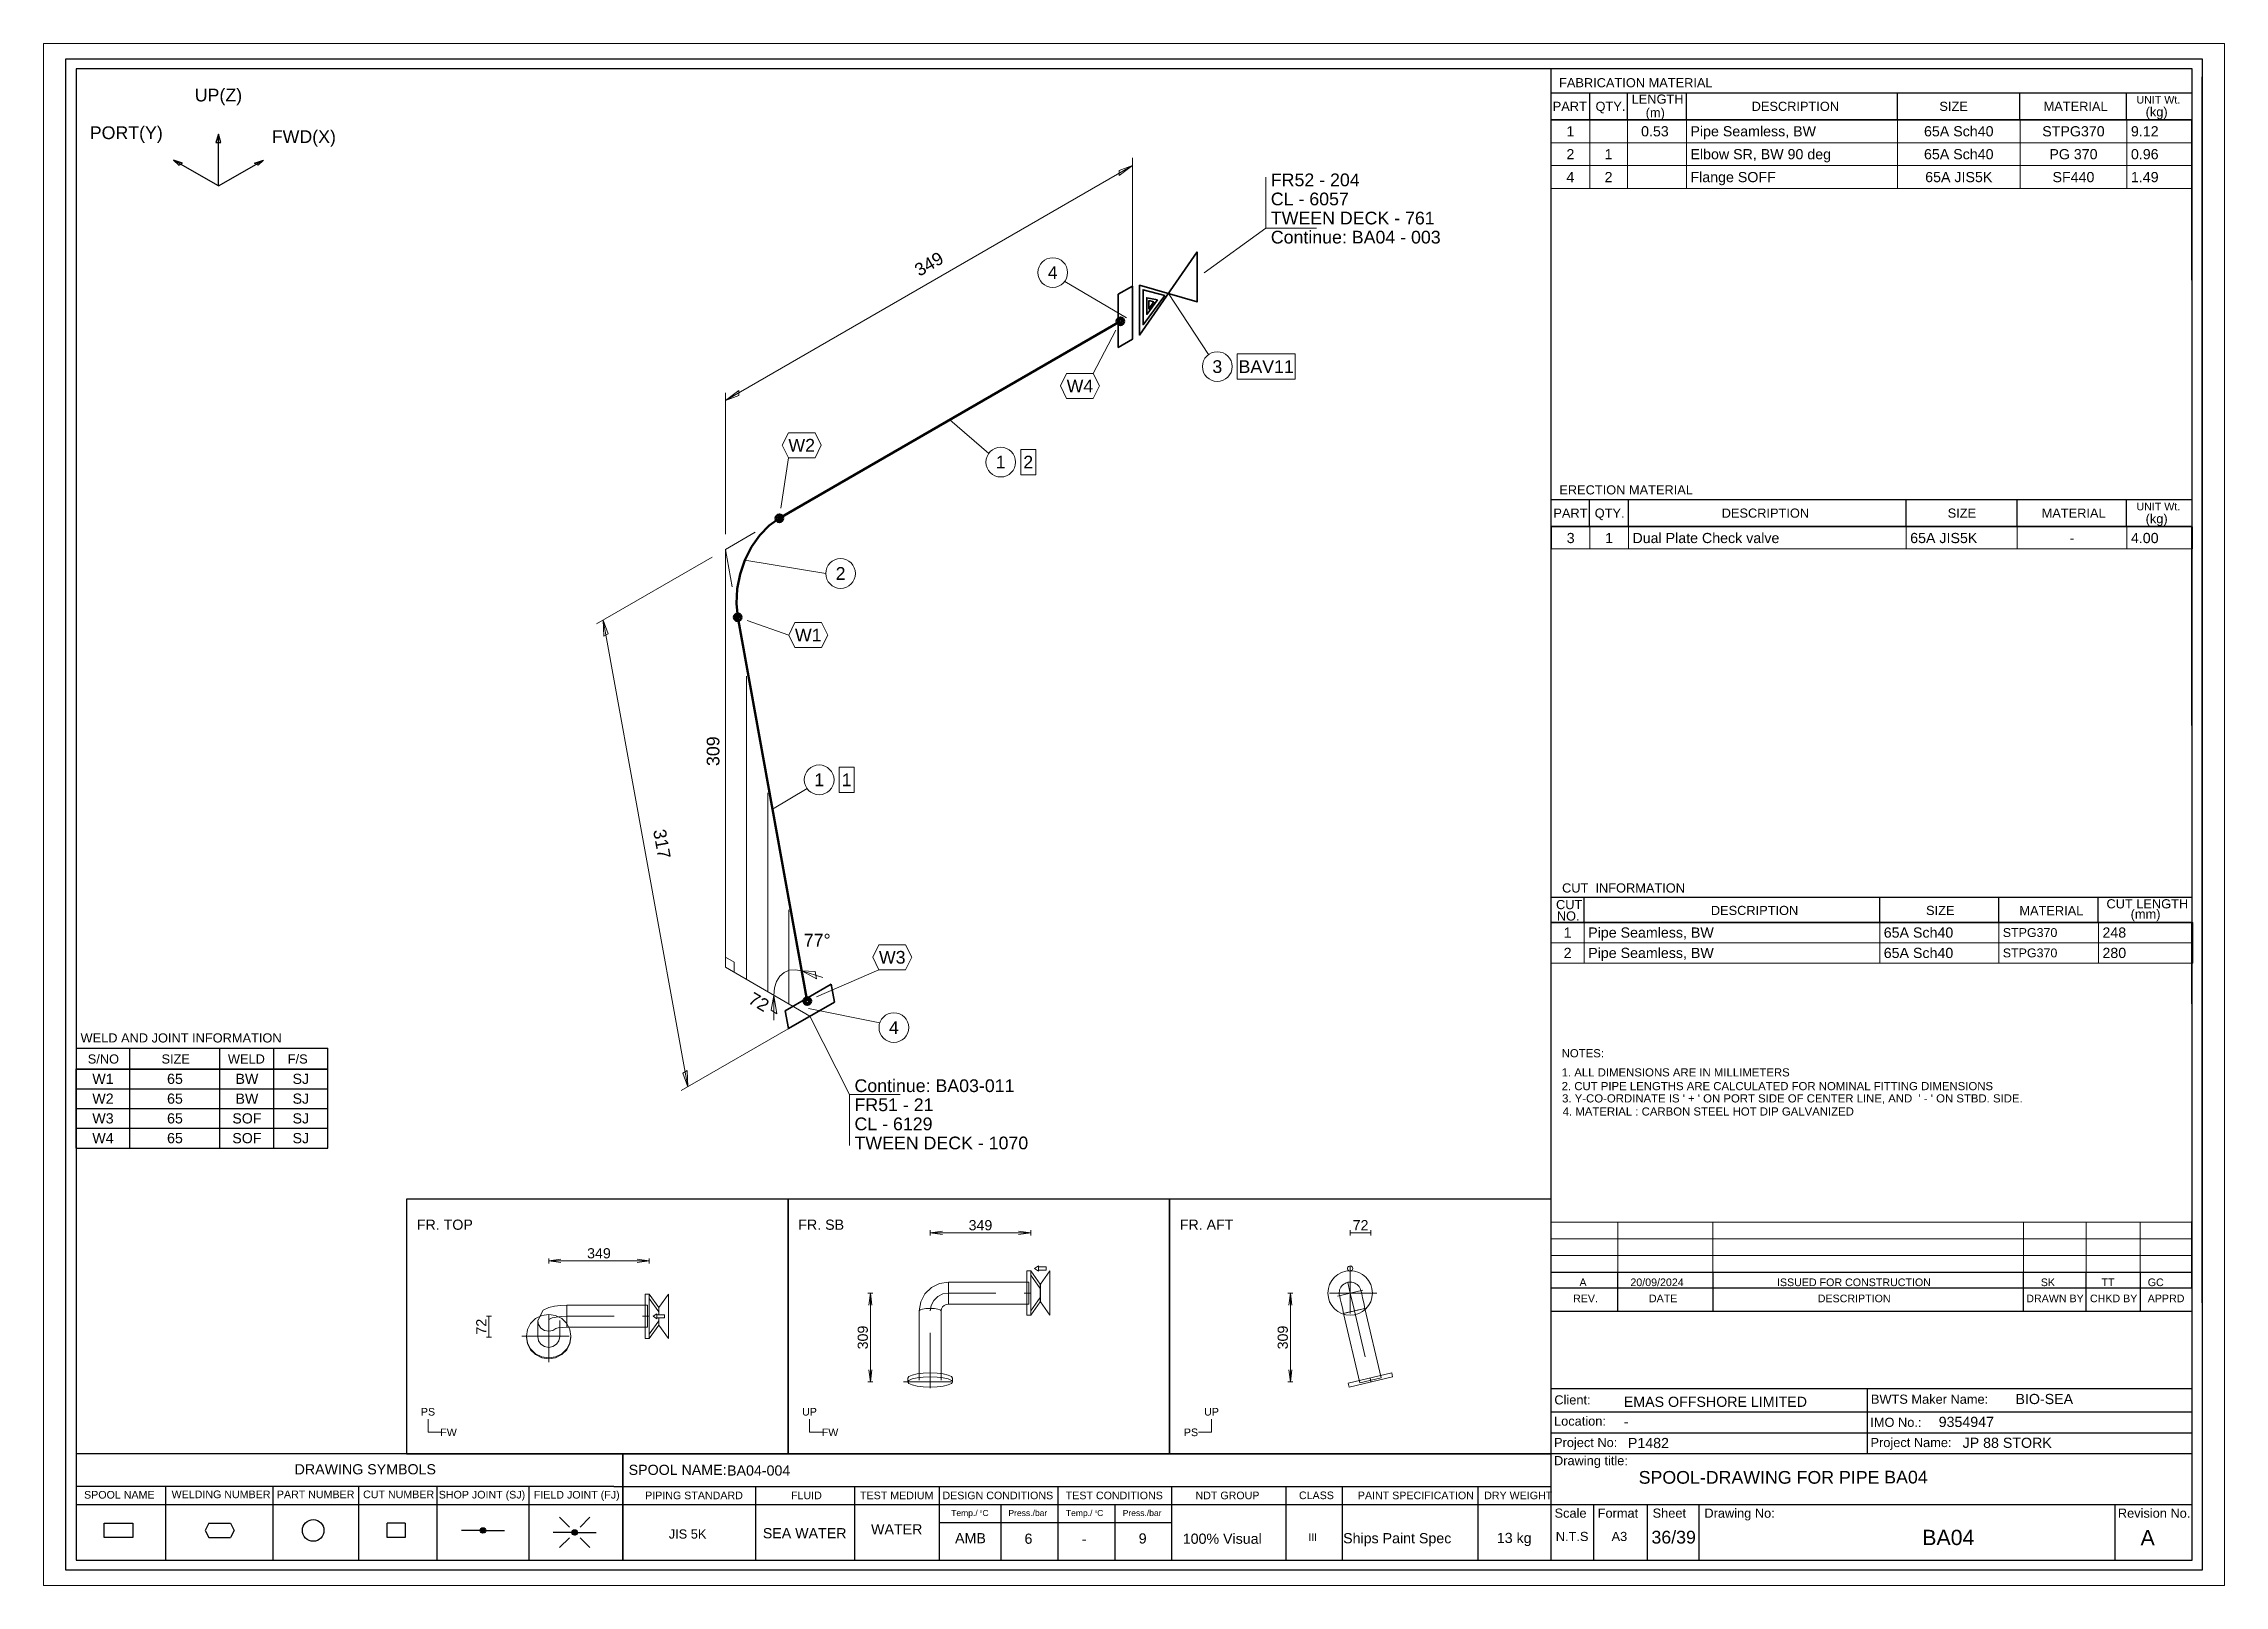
# Paper-space layout 'Layout1' of a CAD drawing. Header units: millimetres. Extents: x -20 to 277, y -7 to 202.
# The model-space entities are those that its viewports show. They can reach past a viewport. Long polylines and large blocks are cut down to what shows.
import ezdxf
from ezdxf.enums import TextEntityAlignment as Align

# ---------------------------------------------------------------- set-up
doc = ezdxf.new("R2010")
doc.units = ezdxf.units.MM
doc.linetypes.add('DOTTED_DASHED5', pattern=[9.99998, 4.444436, -2.666661, 0.222222, -2.666661])
doc.linetypes.add('DOTTED_DASHED6', pattern=[10.0001, 4.444489, -2.666693, 0.222224, -2.666693])
for name, color, linetype in [('FramesFromTables', 40, 'Continuous'), ('I_Coordinates', 11, 'Continuous'), ('I_CutNumbers', 10, 'Continuous'), ('I_Dimensions', 4, 'Continuous'), ('I_OtherComponents', 2, 'Continuous'), ('I_PartNumbers', 9, 'Continuous'), ('I_Pipes', 1, 'Continuous'), ('I_Tags', 8, 'Continuous'), ('I_Triangles', 5, 'Continuous'), ('SymbolsOnDrawingSheet', 1, 'Continuous'), ('TextFromTables', 2, 'Continuous'), ('TextFromTextBoxes', 2, 'Continuous')]:
    doc.layers.add(name, color=color, linetype=linetype)
doc.styles.add('Cadmatic Default Text', font='')
doc.styles.get('Cadmatic Default Text').set_extended_font_data('Arial')

psp = doc.layouts.get("Layout1")

msp = doc.modelspace()

# ---------------------------------------------------------------- texts
at = {"layer": 'SymbolsOnDrawingSheet', "linetype": 'ByBlock', "lineweight": 25, "style": 'Cadmatic Default Text'}
for s, p in [('UP(Z)', (30, 289.86)), ('PORT(Y)', (11.88, 282.46)), ('FWD(X)', (46.79, 281.7))]:
    msp.add_text(s, height=2.5, dxfattribs=at).set_placement(p, align=Align.MIDDLE_CENTER)
for s, p in [('FR. TOP', (69, 68.9)), ('FR. SB', (144, 68.9)), ('FR. AFT', (219, 68.9))]:
    msp.add_text(s, height=2, dxfattribs=at).set_placement(p, align=Align.TOP_LEFT)
at = {"layer": 'SymbolsOnDrawingSheet', "linetype": 'ByBlock', "lineweight": 13, "style": 'Cadmatic Default Text'}
for s, p in [('349', (179.81, 67.8)), ('72', (254.54, 67.8)), ('349', (104.81, 62.28))]:
    msp.add_text(s, height=2, dxfattribs=at).set_placement(p, align=Align.MIDDLE_CENTER)
for s, p in [('72', (81.67, 47.86)), ('309', (156.67, 45.73)), ('309', (239.24, 45.73))]:
    msp.add_text(s, height=2, rotation=90, dxfattribs=at).set_placement(p, align=Align.MIDDLE_CENTER)
at = {"layer": 'SymbolsOnDrawingSheet', "linetype": 'ByBlock', "lineweight": 18, "style": 'Cadmatic Default Text'}
for s, p in [('PS', (71.2, 31.14)), ('UP', (146.2, 31.14)), ('UP', (225.24, 31.14)), ('FW', (75.24, 27.1)), ('FW', (150.24, 27.1)), ('PS', (221.2, 27.1))]:
    msp.add_text(s, height=1.5, dxfattribs=at).set_placement(p, align=Align.MIDDLE_CENTER)

# ---------------------------------------------------------------- blocks, each defined once
blk = doc.blocks.new('BA01727258148_BOM_4')
at = {"layer": 'FramesFromTables', "linetype": 'ByBlock', "lineweight": 18}
for p, q in [((292, 285), (418, 285)), ((292, 271.5), (292, 285)), ((292, 271.5), (292, 285)), ((299.6, 271.5), (299.6, 285)), ((299.6, 271.5), (299.6, 285)), ((307, 271.5), (307, 285)), ((307, 271.5), (307, 285)), ((318.6, 271.5), (318.6, 285)), ((318.6, 271.5), (318.6, 285)), ((360.1, 271.5), (360.1, 285)), ((360.1, 271.5), (360.1, 285)), ((384.2, 271.5), (384.2, 285)), ((384.2, 271.5), (384.2, 285)), ((405.2, 271.5), (405.2, 285)), ((405.2, 271.5), (405.2, 285)), ((418, 271.5), (418, 285)), ((292, 280.5), (418, 280.5)), ((292, 276), (418, 276)), ((292, 205), (418.1, 205)), ((292, 200.67), (292, 205)), ((292.1, 200.67), (292.1, 205)), ((299.6, 200.67), (299.6, 205)), ((299.6, 200.67), (299.6, 205)), ((307.2, 200.67), (307.2, 205)), ((307.2, 200.67), (307.2, 205)), ((361.8, 200.67), (361.8, 205)), ((361.8, 200.67), (361.8, 205)), ((383.6, 200.67), (383.6, 205)), ((383.6, 200.67), (383.6, 205)), ((405.2, 200.67), (405.2, 205)), ((405.2, 200.67), (405.2, 205)), ((418, 200.67), (418, 205)), ((292, 127.3), (418.2, 127.3)), ((292, 119.3), (292, 127.3)), ((292, 119.3), (292, 127.3)), ((298.5, 119.3), (298.5, 127.3)), ((298.5, 119.3), (298.5, 127.3)), ((356.6, 119.3), (356.6, 127.3)), ((356.6, 119.3), (356.6, 127.3)), ((380, 119.3), (380, 127.3)), ((380, 119.3), (380, 127.3)), ((399.6, 119.3), (399.6, 127.3)), ((399.6, 119.3), (399.6, 127.3)), ((418, 119.3), (418, 127.3)), ((292, 123.3), (418.2, 123.3)), ((292, 68.4), (418, 68.4)), ((292, 58.6), (292, 68.4)), ((292, 58.6), (292, 68.4)), ((292, 65.13), (418, 65.13)), ((305.1, 58.6), (305.1, 68.4)), ((305.1, 58.6), (305.1, 68.4)), ((323.8, 58.6), (323.8, 68.4)), ((323.8, 58.6), (323.8, 68.4)), ((384.9, 58.6), (384.9, 68.4)), ((384.9, 58.6), (384.9, 68.4)), ((397.2, 58.6), (397.2, 68.4)), ((397.2, 58.6), (397.2, 68.4)), ((407.8, 58.6), (407.8, 68.4)), ((407.8, 58.6), (407.8, 68.4)), ((418, 58.6), (418, 68.4)), ((292, 61.87), (418, 61.87))]:
    blk.add_line(p, q, dxfattribs=at)
at = {"layer": 'FramesFromTables', "linetype": 'ByBlock', "lineweight": -3}
for p, q in [((2, 98.5), (51.5, 98.5)), ((2, 82.96), (2, 98.5)), ((2, 82.96), (2, 98.5)), ((2, 94.62), (51.5, 94.62)), ((12.6, 82.96), (12.6, 98.5)), ((12.6, 82.96), (12.6, 98.5)), ((30.3, 82.96), (30.3, 98.5)), ((30.3, 82.96), (30.3, 98.5)), ((40.9, 82.96), (40.9, 98.5)), ((40.9, 82.96), (40.9, 98.5)), ((51.5, 82.96), (51.5, 98.5)), ((2, 90.73), (51.5, 90.73)), ((2, 86.85), (51.5, 86.85))]:
    blk.add_line(p, q, dxfattribs=at)
at = {"layer": 'FramesFromTables', "linetype": 'ByBlock', "lineweight": 18, "flags": 128}
for points in [[(292, 271.5), (418, 271.5), (418, 285)], [(292, 200.67), (418.1, 200.67), (418.1, 205)], [(292, 119.3), (418.2, 119.3), (418.2, 127.3)], [(292, 58.6), (418, 58.6), (418, 68.4)]]:
    blk.add_lwpolyline(points, dxfattribs=at)
at = {"layer": 'FramesFromTables', "linetype": 'ByBlock', "lineweight": -3, "flags": 128}
blk.add_lwpolyline([(2, 82.96), (51.5, 82.96), (51.5, 98.5)], dxfattribs=at)
at = {"layer": 'TextFromTables', "linetype": 'ByBlock', "lineweight": 13, "style": 'Cadmatic Default Text'}
for s, p in [('1', (295.8, 282.75)), ('2', (295.8, 278.25)), ('4', (295.8, 273.75))]:
    blk.add_text(s, height=2, dxfattribs=at).set_placement(p, align=Align.MIDDLE_CENTER)
at = {"layer": 'TextFromTables', "linetype": 'ByBlock', "lineweight": 25, "style": 'Cadmatic Default Text'}
for s, p in [('0.53 ', (312.8, 282.75)), ('65A Sch40', (372.15, 282.75)), ('STPG370', (394.7, 282.75)), ('1', (303.3, 278.25)), ('65A Sch40', (372.15, 278.25)), ('PG 370', (394.7, 278.25)), ('2', (303.3, 273.75)), ('65A JIS5K', (372.15, 273.75)), ('SF440', (394.7, 273.75)), ('3', (295.85, 202.83)), ('1', (303.4, 202.83)), ('-', (394.4, 202.83)), ('1', (295.25, 125.3)), ('2', (295.25, 121.3)), ('W1', (7.3, 96.56)), ('65', (21.45, 96.56)), ('BW', (35.6, 96.56)), ('SJ', (46.2, 96.56)), ('W2', (7.3, 92.67)), ('65', (21.45, 92.67)), ('BW', (35.6, 92.67)), ('SJ', (46.2, 92.67)), ('W3', (7.3, 88.79)), ('W4', (7.3, 84.91)), ('65', (21.45, 88.79)), ('65', (21.45, 84.91)), ('SOF', (35.6, 88.79)), ('SOF', (35.6, 84.91)), ('SJ', (46.2, 88.79)), ('SJ', (46.2, 84.91))]:
    blk.add_text(s, height=2, dxfattribs=at).set_placement(p, align=Align.MIDDLE_CENTER)
for s, height, p in [('Pipe Seamless, BW ', 2, (319.4, 282.75)), ('9.12', 2, (406, 282.75)), ('Elbow SR, BW 90 deg', 2, (319.4, 278.25)), ('0.96', 2, (406, 278.25)), ('Flange SOFF ', 2, (319.4, 273.75)), ('1.49', 2, (406, 273.75)), ('Dual Plate Check valve ', 2, (308, 202.83)), ('65A JIS5K', 2, (362.6, 202.83)), ('4.00', 2, (406, 202.83)), ('Pipe Seamless, BW', 2, (299.3, 125.3)), ('65A Sch40', 2, (357.4, 125.3)), ('STPG370', 1.75, (380.8, 125.3)), ('248', 2, (400.4, 125.3)), ('Pipe Seamless, BW', 2, (299.3, 121.3)), ('65A Sch40', 2, (357.4, 121.3)), ('STPG370', 1.75, (380.8, 121.3)), ('280', 2, (400.4, 121.3))]:
    blk.add_text(s, height=height, dxfattribs=at).set_placement(p, align=Align.MIDDLE_LEFT)
at = {"layer": 'TextFromTextBoxes', "linetype": 'ByBlock', "lineweight": -3, "style": 'Cadmatic Default Text'}
for s, p in [('BIO-SEA', (383.3, 33.65)), ('EMAS OFFSHORE LIMITED', (306.3, 33.1)), ('9354947', (368.2, 29.15)), ('-', (306.3, 29.2)), ('P1482', (307.1, 25)), ('JP 88 STORK', (372.9, 25.05)), ('BA04-004', (130, 19.6))]:
    blk.add_text(s, height=2, dxfattribs=at).set_placement(p, align=Align.MIDDLE_LEFT)
at = {"layer": 'TextFromTextBoxes', "linetype": 'ByBlock', "lineweight": 25, "style": 'Cadmatic Default Text'}
blk.add_text('BA04', height=2.5, dxfattribs=at).set_placement((357.5, 18.3), align=Align.MIDDLE_LEFT)
at = {"layer": 'TextFromTextBoxes', "linetype": 'ByBlock', "lineweight": -3, "style": 'Cadmatic Default Text'}
for s, height, p in [('WATER', 2, (163.35, 8.05)), ('SEA WATER', 2, (145.25, 7.28)), ('AMB', 2, (177.85, 6.3)), ('6', 2, (189.25, 6.2)), ('-', 2, (200.2, 6.15)), ('9', 2, (211.7, 6.25)), ('100% Visual', 2, (227.35, 6.2)), ('Ships Paint Spec', 2, (261.75, 6.3)), ('13 kg', 2, (284.75, 6.35)), ('36/39', 2.5, (316.1, 6.5))]:
    blk.add_text(s, height=height, dxfattribs=at).set_placement(p, align=Align.MIDDLE_CENTER)
at = {"layer": 'TextFromTextBoxes', "linetype": 'ByBlock', "lineweight": 25, "style": 'Cadmatic Default Text'}
blk.add_text('BA04', height=3, dxfattribs=at).set_placement((370.1, 6.45), align=Align.MIDDLE_CENTER)
blk = doc.blocks.new('SEDS_SPOOL_FORMAT_Gol_4')
at = {"layer": 'SymbolsOnDrawingSheet', "linetype": 'ByBlock', "lineweight": -3, "flags": 128}
for points in [[(0, 297), (420, 297), (420, 0), (0, 0), (0, 297)], [(418.01, 295.01), (2, 295.01)], [(2, 295.01), (2, 2)], [(292.02, 50.91), (292.02, 295.01)], [(418.01, 2), (418.01, 295.01)], [(420, 52.53), (420, 293.46)], [(420, 52.53), (420, 293.46)], [(292.02, 290.3), (418.01, 290.3)], [(292.02, 284.66), (292.02, 288.77)], [(299.59, 285.01), (299.59, 290.3)], [(307.02, 285.01), (307.02, 290.3)], [(318.61, 285.01), (318.61, 290.3)], [(360.08, 285.01), (360.08, 290.3)], [(384.18, 285.01), (384.18, 290.3)], [(405.15, 285.01), (405.15, 290.3)], [(405.15, 285.01), (405.15, 290.3)], [(292, 285), (418, 285)], [(292, 253.5), (292, 285)], [(292, 253.5), (292, 285)], [(292.02, 285.01), (418.01, 285.01)], [(418.01, 285.01), (292.02, 285.01)], [(418, 253.5), (418, 285)], [(292.02, 210.38), (418.01, 210.38)], [(299.57, 205.08), (299.57, 210.38)], [(307.21, 205.08), (307.21, 210.38)], [(361.83, 205.03), (361.83, 210.38)], [(383.61, 205.08), (383.61, 210.38)], [(405.15, 205.17), (405.15, 210.38)], [(292.02, 205.08), (292.02, 209.18)], [(292.02, 205.08), (418.01, 205.08)], [(292.02, 186.7), (292.02, 205.08)], [(292.02, 186.7), (292.02, 205.08)], [(418.01, 205.08), (292.02, 205.08)], [(418, 166), (418, 205)], [(292.02, 132.23), (418.01, 132.23)], [(292.02, 127.3), (292.02, 131.41)], [(298.48, 127.3), (298.48, 132.23)], [(356.6, 127.3), (356.6, 132.23)], [(380.01, 127.3), (380.01, 132.23)], [(399.56, 127.3), (399.56, 132.23)], [(292.02, 127.3), (418.01, 127.3)], [(418.01, 127.3), (292.02, 127.3)], [(418, 111.3), (418, 127.3)], [(2, 102.57), (51.49, 102.57)], [(12.6, 98.45), (12.6, 102.57)], [(30.28, 98.45), (30.28, 102.57)], [(40.88, 98.45), (40.88, 102.57)], [(51.49, 98.45), (51.49, 102.57)], [(2, 98.5), (51.5, 98.5)], [(2, 98.5), (51.5, 98.5)], [(51.49, 98.47), (2, 98.47)], [(2, 98.45), (51.49, 98.45)], [(292.02, 52.57), (292.02, 66.5)], [(292.02, 52.57), (292.02, 66.5)], [(418, 55.4), (418, 68.5)], [(292.02, 58.6), (418.01, 58.6)], [(305.1, 50.91), (305.1, 58.6)], [(323.84, 50.91), (323.84, 58.6)], [(384.91, 50.91), (384.91, 58.6)], [(397.21, 50.91), (397.21, 58.6)], [(407.86, 50.91), (407.86, 58.6)], [(292.02, 55.47), (418.01, 55.47)], [(292.02, 50.91), (418.01, 50.91)], [(292.02, 2), (292.02, 50.91)], [(292.02, 35.73), (418.01, 35.73)], [(354.24, 22.93), (354.24, 35.73)], [(292.02, 31.13), (418.01, 31.13)], [(292.02, 27.03), (418.01, 27.03)], [(2, 22.93), (107.74, 22.93)], [(107.74, 22.93), (292.02, 22.93)], [(109.52, 22.93), (109.52, 2)], [(109.52, 2), (109.52, 22.93)], [(292.02, 22.93), (418.01, 22.93)], [(107.74, 16.45), (2, 16.45)], [(2, 12.91), (292.02, 12.91)], [(19.62, 16.45), (19.62, 2)], [(40.69, 16.45), (40.69, 2)], [(57.56, 16.45), (57.56, 2)], [(72.95, 16.45), (72.95, 2)], [(91.02, 16.45), (91.02, 2)], [(107.74, 16.45), (292.02, 16.45)], [(135.58, 16.45), (135.58, 2)], [(155.03, 16.45), (155.03, 2)], [(171.67, 16.45), (171.67, 2)], [(183.82, 12.91), (183.82, 2)], [(195.02, 16.45), (195.02, 2)], [(206.21, 12.91), (206.21, 2)], [(217.4, 16.45), (217.4, 2)], [(239.85, 16.45), (239.85, 2)], [(250.91, 16.34), (250.91, 2)], [(277.59, 16.45), (277.59, 2)], [(292.02, 12.91), (418.01, 12.91)], [(300.39, 2), (300.39, 12.91)], [(310.96, 2), (310.96, 12.91)], [(321.13, 2), (321.13, 12.91)], [(402.9, 2), (402.9, 12.91)], [(13.2, 6.41), (7.55, 6.41), (7.55, 9.23), (13.2, 9.23)], [(13.2, 9.23), (13.2, 6.41)], [(28.12, 9.23), (27.42, 7.82)], [(28.12, 9.23), (32.36, 9.23)], [(32.36, 9.23), (33.07, 7.82)], [(66.68, 9.23), (66.68, 6.41), (63.15, 6.41), (63.15, 9.23)], [(66.68, 9.23), (63.15, 9.23)], [(99, 8.47), (97.06, 10.41)], [(101.09, 8.47), (103.03, 10.41)], [(171.67, 9.37), (217.4, 9.37)], [(171.67, 9.37), (217.4, 9.37)], [(27.42, 7.82), (28.12, 6.41)], [(28.12, 6.41), (32.36, 6.41)], [(33.07, 7.82), (32.36, 6.41)], [(81.48, 7.82), (77.79, 7.82)], [(81.49, 7.78), (82.04, 8.32)], [(81.51, 7.9), (81.93, 8.32)], [(81.52, 7.7), (82.14, 8.32)], [(81.55, 7.62), (82.22, 8.29)], [(81.56, 8.06), (81.76, 8.26)], [(81.57, 7.54), (82.28, 8.25)], [(81.62, 7.48), (82.34, 8.2)], [(81.68, 7.44), (82.4, 8.16)], [(81.74, 7.39), (82.45, 8.1)], [(81.8, 7.35), (82.48, 8.02)], [(81.88, 7.32), (82.5, 7.94)], [(81.98, 7.32), (82.53, 7.86)], [(82.09, 7.32), (82.52, 7.75)], [(82.24, 7.36), (82.47, 7.59)], [(82.54, 7.82), (86.24, 7.82)], [(99.51, 7.42), (95.82, 7.42)], [(99, 6.38), (97.06, 4.44)], [(99.53, 7.47), (99.99, 7.93)], [(99.53, 7.37), (100.1, 7.93)], [(99.56, 7.29), (100.2, 7.93)], [(99.58, 7.62), (99.88, 7.93)], [(99.58, 7.21), (100.27, 7.89)], [(99.61, 7.13), (100.33, 7.84)], [(99.67, 7.08), (100.39, 7.8)], [(99.73, 7.03), (100.45, 7.75)], [(99.79, 6.99), (100.49, 7.69)], [(99.85, 6.94), (100.52, 7.61)], [(99.94, 6.92), (100.54, 7.53)], [(100.04, 6.92), (100.57, 7.45)], [(100.15, 6.92), (100.54, 7.31)], [(100.38, 7.04), (100.49, 7.15)], [(100.57, 7.42), (104.27, 7.42)], [(101.09, 6.38), (103.03, 4.44)], [(2, 2), (418.01, 2)]]:
    blk.add_lwpolyline(points, dxfattribs=at)
at = {"layer": 'SymbolsOnDrawingSheet', "linetype": 'ByBlock', "lineweight": -3}
for centre, radius in [((48.63, 7.82), 2.12), ((82.01, 7.82), 0.53), ((100.04, 7.42), 0.53)]:
    blk.add_circle(centre, radius, dxfattribs=at)
at = {"layer": 'SymbolsOnDrawingSheet', "linetype": 'ByBlock', "lineweight": -3, "style": 'Cadmatic Default Text'}
for s, height, p in [('FABRICATION MATERIAL', 1.8, (293.57, 293.19)), ('PART', 1.8, (292.32, 288.55)), ('QTY.', 1.8, (300.74, 288.55)), ('LENGTH', 1.8, (307.84, 289.97)), ('DESCRIPTION', 1.8, (331.43, 288.55)), ('SIZE', 1.8, (368.34, 288.55)), ('MATERIAL', 1.8, (388.84, 288.55)), ('UNIT Wt.', 1.5, (407.08, 289.7)), (' (kg)', 1.8, (408.19, 287.46)), ('ERECTION MATERIAL', 1.8, (293.62, 213.19)), ('PART', 1.8, (292.45, 208.62)), ('QTY.', 1.8, (300.58, 208.62)), ('DESCRIPTION', 1.8, (325.54, 208.62)), ('SIZE', 1.8, (369.97, 208.62)), ('MATERIAL', 1.8, (388.45, 208.62)), ('UNIT Wt.', 1.5, (407.08, 209.77)), (' (kg)', 1.8, (408.19, 207.53)), ('CUT  INFORMATION', 1.8, (294.16, 134.97)), ('CUT ', 1.8, (292.97, 131.7)), ('NO.', 1.8, (293.13, 129.46)), ('DESCRIPTION', 1.8, (323.41, 130.55)), ('SIZE', 1.8, (365.72, 130.55)), ('MATERIAL', 1.8, (384.07, 130.5)), ('CUT LENGTH', 1.8, (401.19, 131.85)), ('(mm)', 1.8, (405.94, 129.85)), ('WELD AND JOINT INFORMATION', 1.8, (2.89, 105.5)), ('S/NO', 1.8, (4.31, 101.36)), ('SIZE', 1.8, (18.81, 101.36)), ('WELD', 1.8, (31.86, 101.36)), ('F/S', 1.8, (43.63, 101.36)), ('SPOOL-DRAWING FOR PIPE', 2.5, (309.22, 19.5))]:
    blk.add_text(s, height=height, dxfattribs=at).set_placement(p, align=Align.TOP_LEFT)
for s, height, p in [('(m)', 1.8, (310.6, 285.51)), ('Client:', 1.8, (292.64, 32.58)), ('BWTS Maker Name:', 1.8, (354.88, 32.71)), ('Location:', 1.8, (292.58, 28.41)), ('Project No:', 1.8, (292.58, 24.2)), ('IMO No.:', 1.8, (354.76, 28.17)), ('Project Name:', 1.8, (354.8, 24.2)), ('Drawing title:', 1.8, (292.57, 20.64)), ('DRAWING SYMBOLS', 2, (44.98, 18.84)), ('Temp./  C   ', 1.2, (174.06, 10.65)), ('0', 0.53, (179.71, 11.25)), ('Press./bar', 1.2, (185.31, 10.65)), ('Temp./  C   ', 1.2, (196.61, 10.65)), ('0', 0.53, (202.37, 11.25)), ('Press./bar', 1.2, (207.78, 10.65)), ('Scale', 1.8, (292.68, 10.32)), ('Format', 1.8, (301.16, 10.32)), ('Sheet', 1.8, (311.96, 10.32)), ('Drawing No:', 1.8, (322.14, 10.32)), ('Revision No.', 1.8, (403.43, 10.32)), ('N.T.S', 1.8, (292.92, 5.74)), ('A3', 1.8, (303.89, 5.74))]:
    blk.add_text(s, height=height, dxfattribs=at).set_placement(p)
for s, height, p in [('1. ALL DIMENSIONS ARE IN MILLIMETERS', 1.6, (294.08, 97.83)), ('NOTES:', 1.6, (294.08, 101.59)), ('2. CUT PIPE LENGTHS ARE CALCULATED FOR NOMINAL FITTING DIMENSIONS', 1.6, (294.08, 95.13)), ("3. Y-CO-ORDINATE IS ' + ' ON PORT SIDE OF CENTER LINE, AND  ' - ' ON STBD. SIDE.", 1.6, (294.16, 92.72)), ('4. MATERIAL : CARBON STEEL HOT DIP GALVANIZED', 1.6, (294.28, 90.15)), ('A', 1.5, (297.58, 56.58)), ('20/09/2024', 1.5, (307.59, 56.58)), ('ISSUED FOR CONSTRUCTION', 1.5, (336.41, 56.58)), ('SK', 1.5, (388.28, 56.58)), ('TT', 1.5, (400.21, 56.58)), ('GC', 1.5, (409.3, 56.58)), ('REV.', 1.5, (296.32, 53.41)), ('DATE', 1.5, (311.24, 53.41)), ('DESCRIPTION', 1.5, (344.43, 53.41)), ('DRAWN BY', 1.5, (385.43, 53.41)), ('CHKD BY', 1.5, (397.94, 53.41)), ('APPRD', 1.5, (409.3, 53.41)), ('SPOOL NAME:', 2, (110.65, 19.73)), ('SPOOL NAME', 1.5, (3.58, 14.83)), ('WELDING NUMBER', 1.5, (20.79, 14.91)), ('PART NUMBER', 1.5, (41.48, 14.91)), ('CUT NUMBER', 1.5, (58.44, 14.91)), ('SHOP JOINT (SJ)', 1.5, (73.31, 14.85)), ('FIELD JOINT (FJ)', 1.5, (92, 14.83)), ('PIPING STANDARD', 1.5, (113.89, 14.7)), ('FLUID', 1.5, (142.57, 14.7)), ('TEST MEDIUM', 1.5, (156.14, 14.7)), ('DESIGN CONDITIONS', 1.5, (172.34, 14.7)), ('TEST CONDITIONS', 1.5, (196.58, 14.7)), ('NDT GROUP', 1.5, (222.09, 14.7)), ('CLASS', 1.5, (242.43, 14.72)), ('PAINT SPECIFICATION', 1.5, (254.01, 14.7)), ('DRY WEIGHT', 1.5, (278.84, 14.7)), ('JIS 5K', 1.8, (118.53, 7.12)), ('III', 1.5, (244.26, 6.51)), ('A', 3, (407.89, 6.4))]:
    blk.add_text(s, height=height, dxfattribs=at).set_placement(p, align=Align.MIDDLE_LEFT)
blk = doc.blocks.new('BA01727258148_PRT_24_3')
at = {"layer": 'I_OtherComponents', "linetype": 'ByBlock', "lineweight": 35, "flags": 128}
for points in [[(170.41, 235.73), (170.41, 225.93), (159.09, 229.19), (159.09, 219.4), (170.41, 235.73)], [(164.04, 227.15), (159.8, 228.3), (159.8, 221.76), (159.8, 221.44), (164.04, 227.15)], [(162.63, 226.34), (160.51, 226.74), (160.51, 223.48), (162.63, 226.34)], [(161.92, 225.93), (160.93, 226.17), (160.93, 224.54), (161.92, 225.93)]]:
    blk.add_lwpolyline(points, dxfattribs=at)
at = {"layer": 'I_OtherComponents', "flags": 1}
blk.add_attdef('ValvePos', (164.75, 227.56), '', height=2.5, dxfattribs=at)
blk = doc.blocks.new('BA01727258148_PRT_25_3')
at = {"layer": 'I_OtherComponents', "linetype": 'ByBlock', "lineweight": 35, "flags": 128}
blk.add_lwpolyline([(154.9, 227.42), (157.68, 229.03), (157.68, 218.58), (154.9, 216.97), (154.9, 227.42)], dxfattribs=at)
at = {"layer": 'I_OtherComponents', "linetype": 'ByBlock', "lineweight": 50}
for radius in [0.75, 0.375]:
    blk.add_circle((155.32, 222.12), radius, dxfattribs=at)
blk = doc.blocks.new('BA01727258148_PRT_26_3')
at = {"layer": 'I_Pipes', "linetype": 'ByBlock', "lineweight": 50}
blk.add_line((88.29, 183.41), (155.32, 222.12), dxfattribs=at)
blk = doc.blocks.new('BA01727258148_PRT_27_3')
at = {"layer": 'I_Pipes', "linetype": 'ByBlock', "lineweight": 0}
for q in [(83.51, 180.66), (79.01, 169.96)]:
    blk.add_line((77.68, 177.29), q, dxfattribs=at)
at = {"layer": 'I_Pipes', "linetype": 'ByBlock', "lineweight": 50, "flags": 128}
blk.add_lwpolyline([(88.29, 183.41), (86.26, 181.96), (84.41, 180.06), (82.8, 177.77), (81.49, 175.18), (80.54, 172.4), (79.98, 169.53), (79.83, 166.69), (80.09, 163.97)], dxfattribs=at)
at = {"layer": 'I_Pipes', "linetype": 'ByBlock', "lineweight": 50}
for centre, radius in [((88.29, 183.41), 0.75), ((88.29, 183.41), 0.375), ((80.09, 163.97), 0.75), ((80.09, 163.97), 0.375)]:
    blk.add_circle(centre, radius, dxfattribs=at)
blk = doc.blocks.new('BA01727258148_PRT_28_3')
at = {"layer": 'I_Pipes', "linetype": 'ByBlock', "lineweight": 50}
blk.add_line((80.09, 163.97), (93.76, 88.53), dxfattribs=at)
blk = doc.blocks.new('BA01727258148_PRT_29_3')
at = {"layer": 'I_OtherComponents', "linetype": 'ByBlock', "lineweight": 35, "flags": 128}
blk.add_lwpolyline([(98.47, 91.84), (99.1, 88.35), (90.05, 83.12), (89.42, 86.62), (98.47, 91.84)], dxfattribs=at)
at = {"layer": 'I_OtherComponents', "linetype": 'ByBlock', "lineweight": 50}
for radius in [0.75, 0.375]:
    blk.add_circle((93.76, 88.53), radius, dxfattribs=at)
blk = doc.blocks.new('BA01727258148_TRI_0_3')
at = {"layer": 'I_Triangles', "linetype": 'ByBlock', "lineweight": 0}
for p, q in [((81.83, 92.77), (81.83, 152.36)), ((85.99, 90.37), (85.99, 129.43)), ((90.14, 87.97), (90.14, 106.5))]:
    blk.add_line(p, q, dxfattribs=at)
at = {"layer": 'I_Triangles', "linetype": 'ByBlock', "lineweight": 0, "flags": 128}
for points in [[(94.29, 85.57), (77.68, 95.17), (77.68, 177.29)], [(79.41, 94.17), (79.41, 96.17), (77.68, 97.17)], [(96.82, 93.18), (92.69, 94.45), (95.57, 92.9), (95.31, 94.32), (92.69, 94.45), (91.4, 94.69), (90.23, 94.6), (89.2, 94.18), (88.36, 93.44), (87.74, 92.41), (87.35, 91.14), (87.22, 89.66), (87.79, 86.06), (86.66, 86.72), (87.22, 89.66), (87.22, 84.76)]]:
    blk.add_lwpolyline(points, dxfattribs=at)
at = {"layer": 'I_Triangles', "linetype": 'ByBlock', "lineweight": 0, "style": 'Cadmatic Default Text'}
for s, rotation, p in [('309', 90, (75.24, 137.64)), ('72', 330, (84.25, 88.37))]:
    blk.add_text(s, height=2.5, rotation=rotation, dxfattribs=at).set_placement(p, align=Align.MIDDLE_CENTER)
blk.add_text('77°', height=2.5, dxfattribs=at).set_placement((95.72, 100.51), align=Align.MIDDLE_CENTER)
blk = doc.blocks.new('BA01727258148_DIM_0_3')
at = {"layer": 'I_Dimensions', "linetype": 'ByBlock', "lineweight": 0}
for p, q in [((75.08, 175.79), (52.35, 162.66)), ((53.65, 163.41), (70.26, 71.7)), ((68.96, 70.95), (91.7, 84.07))]:
    blk.add_line(p, q, dxfattribs=at)
at = {"layer": 'I_Dimensions', "linetype": 'ByBlock', "lineweight": 0, "flags": 128}
for points in [[(53.65, 163.41), (53.75, 160.21), (54.61, 160.71), (53.65, 163.41)], [(70.26, 71.7), (69.29, 74.4), (70.16, 74.9), (70.26, 71.7)]]:
    blk.add_lwpolyline(points, dxfattribs=at)
at = {"layer": 'I_Dimensions', "linetype": 'ByBlock', "lineweight": 0, "style": 'Cadmatic Default Text'}
blk.add_text('317', height=2.5, rotation=280.2682, dxfattribs=at).set_placement((65.2, 119.43), align=Align.MIDDLE_CENTER)
blk = doc.blocks.new('BA01727258148_DIM_1_3')
at = {"layer": 'I_Dimensions', "linetype": 'ByBlock', "lineweight": 0}
for p, q in [((157.68, 254.23), (157.68, 226.48)), ((77.68, 206.54), (157.68, 252.73)), ((77.68, 180.29), (77.68, 208.04))]:
    blk.add_line(p, q, dxfattribs=at)
at = {"layer": 'I_Dimensions', "linetype": 'ByBlock', "lineweight": 0, "flags": 128}
for points in [[(157.68, 252.73), (155.08, 250.73), (155.08, 251.73), (157.68, 252.73)], [(77.68, 206.54), (80.28, 207.54), (80.28, 208.54), (77.68, 206.54)]]:
    blk.add_lwpolyline(points, dxfattribs=at)
at = {"layer": 'I_Dimensions', "linetype": 'ByBlock', "lineweight": 0, "style": 'Cadmatic Default Text'}
blk.add_text('349', height=2.5, rotation=30, dxfattribs=at).set_placement((117.68, 233.38), align=Align.MIDDLE_CENTER)
blk = doc.blocks.new('BA01727258148_CRD_0_3')
at = {"layer": 'I_Coordinates', "linetype": 'ByBlock', "lineweight": 0}
blk.add_line((183.9, 240.4), (171.82, 231.64), dxfattribs=at)
at = {"layer": 'I_Coordinates', "linetype": 'ByBlock', "lineweight": 0, "flags": 128}
blk.add_lwpolyline([(183.9, 250.4), (183.9, 240.4), (193.9, 240.4)], dxfattribs=at)
at = {"layer": 'I_Coordinates', "linetype": 'ByBlock', "lineweight": 0, "style": 'Cadmatic Default Text'}
for s, p in [('FR52 - 204', (184.9, 248.65)), ('CL - 6057', (184.9, 244.9)), ('TWEEN DECK - 761', (184.9, 241.15)), ('Continue: BA04 - 003', (184.9, 237.4))]:
    blk.add_text(s, height=2.5, dxfattribs=at).set_placement(p)
blk = doc.blocks.new('BA01727258148_CRD_1_3')
at = {"layer": 'I_Coordinates', "linetype": 'ByBlock', "lineweight": 0}
blk.add_line((102.05, 70.16), (94.29, 85.57), dxfattribs=at)
at = {"layer": 'I_Coordinates', "linetype": 'ByBlock', "lineweight": 0, "flags": 128}
blk.add_lwpolyline([(102.05, 60.16), (102.05, 70.16), (112.05, 70.16)], dxfattribs=at)
at = {"layer": 'I_Coordinates', "linetype": 'ByBlock', "lineweight": 0, "style": 'Cadmatic Default Text'}
for s, p in [('Continue: BA03-011', (103.05, 73.16)), ('FR51 - 21', (103.05, 69.41)), ('CL - 6129', (103.05, 65.66)), ('TWEEN DECK - 1070', (103.05, 61.91))]:
    blk.add_text(s, height=2.5, dxfattribs=at).set_placement(p, align=Align.TOP_LEFT)
blk = doc.blocks.new('BA01727258148_PTN_0_3')
at = {"layer": 'I_PartNumbers', "linetype": 'ByBlock', "lineweight": 0}
blk.add_line((144.38, 229.96), (156.5, 222.8), dxfattribs=at)
blk.add_circle((142.02, 231.68), 2.92, dxfattribs=at)
at = {"layer": 'I_PartNumbers', "linetype": 'ByBlock', "lineweight": 0, "style": 'Cadmatic Default Text'}
blk.add_text('4', height=2.5, dxfattribs=at).set_placement((142.02, 231.68), align=Align.MIDDLE_CENTER)
blk = doc.blocks.new('BA01727258148_PTN_1_3')
at = {"layer": 'I_PartNumbers', "linetype": 'ByBlock', "lineweight": 0}
blk.add_line((172.66, 215.58), (164.75, 227.56), dxfattribs=at)
blk.add_circle((174.38, 213.21), 2.92, dxfattribs=at)
at = {"layer": 'I_PartNumbers', "linetype": 'ByBlock', "lineweight": 0, "style": 'Cadmatic Default Text'}
blk.add_text('3', height=2.5, dxfattribs=at).set_placement((174.38, 213.21), align=Align.MIDDLE_CENTER)
blk = doc.blocks.new('BA01727258148_PTN_2_3')
at = {"layer": 'I_PartNumbers', "linetype": 'ByBlock', "lineweight": 0}
blk.add_line((129.44, 196.16), (121.8, 202.77), dxfattribs=at)
blk.add_circle((131.8, 194.44), 2.92, dxfattribs=at)
at = {"layer": 'I_PartNumbers', "linetype": 'ByBlock', "lineweight": 0, "style": 'Cadmatic Default Text'}
blk.add_text('1', height=2.5, dxfattribs=at).set_placement((131.8, 194.44), align=Align.MIDDLE_CENTER)
blk = doc.blocks.new('BA01727258148_PTN_3_3')
at = {"layer": 'I_PartNumbers', "linetype": 'ByBlock', "lineweight": 0}
blk.add_line((97.4, 172.56), (81.49, 175.18), dxfattribs=at)
blk.add_circle((100.32, 172.56), 2.92, dxfattribs=at)
at = {"layer": 'I_PartNumbers', "linetype": 'ByBlock', "lineweight": 0, "style": 'Cadmatic Default Text'}
blk.add_text('2', height=2.5, dxfattribs=at).set_placement((100.32, 172.56), align=Align.MIDDLE_CENTER)
blk = doc.blocks.new('BA01727258148_PTN_4_3')
at = {"layer": 'I_PartNumbers', "linetype": 'ByBlock', "lineweight": 0}
blk.add_line((93.74, 130.29), (86.93, 126.25), dxfattribs=at)
blk.add_circle((96.1, 132.01), 2.92, dxfattribs=at)
at = {"layer": 'I_PartNumbers', "linetype": 'ByBlock', "lineweight": 0, "style": 'Cadmatic Default Text'}
blk.add_text('1', height=2.5, dxfattribs=at).set_placement((96.1, 132.01), align=Align.MIDDLE_CENTER)
blk = doc.blocks.new('BA01727258148_PTN_5_3')
at = {"layer": 'I_PartNumbers', "linetype": 'ByBlock', "lineweight": 0}
blk.add_line((108.02, 84.24), (94.03, 87.05), dxfattribs=at)
blk.add_circle((110.79, 83.33), 2.92, dxfattribs=at)
at = {"layer": 'I_PartNumbers', "linetype": 'ByBlock', "lineweight": 0, "style": 'Cadmatic Default Text'}
blk.add_text('4', height=2.5, dxfattribs=at).set_placement((110.79, 83.33), align=Align.MIDDLE_CENTER)
blk = doc.blocks.new('BA01727258148_CUT_6_3')
at = {"layer": 'I_CutNumbers', "linetype": 'ByBlock', "lineweight": 0, "flags": 128}
blk.add_lwpolyline([(138.68, 191.96), (138.68, 196.93), (135.74, 196.93), (135.74, 191.96), (138.68, 191.96)], dxfattribs=at)
at = {"layer": 'I_CutNumbers', "linetype": 'ByBlock', "lineweight": 0, "style": 'Cadmatic Default Text'}
blk.add_text('2', height=2.5, dxfattribs=at).set_placement((137.21, 194.44), align=Align.MIDDLE_CENTER)
blk = doc.blocks.new('BA01727258148_CUT_7_3')
at = {"layer": 'I_CutNumbers', "linetype": 'ByBlock', "lineweight": 0, "flags": 128}
blk.add_lwpolyline([(102.98, 129.52), (102.98, 134.49), (100.04, 134.49), (100.04, 129.52), (102.98, 129.52)], dxfattribs=at)
at = {"layer": 'I_CutNumbers', "linetype": 'ByBlock', "lineweight": 0, "style": 'Cadmatic Default Text'}
blk.add_text('1', height=2.5, dxfattribs=at).set_placement((101.51, 132.01), align=Align.MIDDLE_CENTER)
blk = doc.blocks.new('BA01727258148_vpo_8_3')
at = {"layer": 'I_Tags', "linetype": 'ByBlock', "lineweight": 0, "flags": 128}
blk.add_lwpolyline([(189.67, 210.73), (189.67, 215.7), (178.31, 215.7), (178.31, 210.73), (189.67, 210.73)], dxfattribs=at)
at = {"layer": 'I_Tags', "linetype": 'ByBlock', "lineweight": 0, "style": 'Cadmatic Default Text'}
blk.add_text('BAV11', height=2.5, dxfattribs=at).set_placement((183.99, 213.21), align=Align.MIDDLE_CENTER)
blk = doc.blocks.new('Pi_Weld_0')
at = {"layer": 'I_Tags', "linetype": 'ByBlock', "lineweight": 0, "flags": 128}
for points in [[(2.62, 2.45), (7.03, 10.95)], [(-2.62, 2.45), (-3.84, 0)], [(-3.84, 0), (-2.62, -2.45)], [(2.62, 2.45), (-2.62, 2.45)], [(3.84, 0), (2.62, 2.45)], [(2.62, -2.45), (3.84, 0)], [(-2.62, -2.45), (2.62, -2.45)]]:
    blk.add_lwpolyline(points, dxfattribs=at)
at = {"layer": 'I_Tags', "linetype": 'ByBlock', "lineweight": 0, "style": 'Cadmatic Default Text'}
blk.add_text('W4', height=2.5, dxfattribs=at).set_placement((0, 0), align=Align.MIDDLE_CENTER)
blk = doc.blocks.new('Pi_Weld_1')
at = {"layer": 'I_Tags', "linetype": 'ByBlock', "lineweight": 0, "flags": 128}
for points in [[(-2.62, 2.45), (-3.84, 0)], [(-3.84, 0), (-2.62, -2.45)], [(2.62, 2.45), (-2.62, 2.45)], [(3.84, 0), (2.62, 2.45)], [(2.62, -2.45), (3.84, 0)], [(-2.62, -2.45), (-4.09, -12.37)], [(-2.62, -2.45), (2.62, -2.45)]]:
    blk.add_lwpolyline(points, dxfattribs=at)
at = {"layer": 'I_Tags', "linetype": 'ByBlock', "lineweight": 0, "style": 'Cadmatic Default Text'}
blk.add_text('W2', height=2.5, dxfattribs=at).set_placement((0, 0), align=Align.MIDDLE_CENTER)
blk = doc.blocks.new('Pi_Weld_2')
at = {"layer": 'I_Tags', "linetype": 'ByBlock', "lineweight": 0, "flags": 128}
for points in [[(-3.84, 0), (-11.98, 2.86)], [(-2.62, 2.45), (-3.84, 0)], [(-3.84, 0), (-2.62, -2.45)], [(2.62, 2.45), (-2.62, 2.45)], [(3.84, 0), (2.62, 2.45)], [(2.62, -2.45), (3.84, 0)], [(-2.62, -2.45), (2.62, -2.45)]]:
    blk.add_lwpolyline(points, dxfattribs=at)
at = {"layer": 'I_Tags', "linetype": 'ByBlock', "lineweight": 0, "style": 'Cadmatic Default Text'}
blk.add_text('W1', height=2.5, dxfattribs=at).set_placement((0, 0), align=Align.MIDDLE_CENTER)
blk = doc.blocks.new('Pi_Weld_3')
at = {"layer": 'I_Tags', "linetype": 'ByBlock', "lineweight": 0, "flags": 128}
for points in [[(-2.62, 2.45), (-3.84, 0)], [(-3.84, 0), (-2.62, -2.45)], [(2.62, 2.45), (-2.62, 2.45)], [(3.84, 0), (2.62, 2.45)], [(2.62, -2.45), (3.84, 0)], [(-2.62, -2.45), (-14.88, -7.8)], [(-2.62, -2.45), (2.62, -2.45)]]:
    blk.add_lwpolyline(points, dxfattribs=at)
at = {"layer": 'I_Tags', "linetype": 'ByBlock', "lineweight": 0, "style": 'Cadmatic Default Text'}
blk.add_text('W3', height=2.5, dxfattribs=at).set_placement((0, 0), align=Align.MIDDLE_CENTER)

# ---------------------------------------------------------------- linework, layer by layer
at = {"linetype": 'ByBlock', "lineweight": 25, "flags": 128}
for points in [[(67, 22.9), (142, 22.9), (142, 72.9), (67, 72.9), (67, 22.9)], [(142, 22.9), (217, 22.9), (217, 72.9), (142, 72.9), (142, 22.9)], [(217, 22.9), (292, 22.9), (292, 72.9), (217, 72.9), (217, 22.9)]]:
    msp.add_lwpolyline(points, dxfattribs=at)
at = {"linetype": 'ByBlock', "lineweight": 18, "flags": 128}
for points in [[(170.16, 55.56), (171.76, 56.35)], [(171.76, 56.35), (173.52, 56.63)], [(173.52, 56.63), (189.35, 56.63), (189.35, 52.31), (173.52, 52.31), (173.52, 56.63)], [(189.69, 50.09), (188.9, 50.09), (188.9, 58.85), (189.69, 58.85), (189.69, 50.09)], [(191.58, 52.72), (191.58, 56.22), (189.69, 58.85), (189.69, 50.09), (191.58, 52.72)], [(189.69, 57.97), (189.69, 50.96), (191.58, 53.59), (191.58, 55.35), (189.69, 57.97)], [(191.2, 58.78), (191.2, 59.8), (190.45, 59.29), (191.2, 58.78)], [(192.72, 58.98), (191.2, 58.98), (191.2, 59.6), (192.72, 59.6), (192.72, 58.98)], [(193.48, 50.09), (193.48, 58.85), (191.59, 56.22), (191.59, 52.72), (193.48, 50.09)], [(93.87, 51.1), (94.97, 51.62)], [(94.97, 51.62), (96.06, 51.87)], [(96.06, 51.87), (97.25, 52.01)], [(97.25, 52.01), (98.52, 52.06)], [(98.52, 52.06), (98.52, 51.89), (98.52, 51.43), (98.52, 50.73), (98.52, 49.9), (98.52, 49.08), (98.52, 48.38), (98.52, 47.91), (98.52, 47.74)], [(98.52, 52.06), (114.35, 52.06), (114.35, 47.75), (98.52, 47.75), (98.52, 52.06)], [(114.69, 45.52), (113.9, 45.52), (113.9, 54.28), (114.69, 54.28), (114.69, 45.52)], [(116.58, 51.65), (114.69, 54.28), (114.69, 45.52), (116.58, 48.15)], [(114.69, 53.41), (114.69, 46.4), (116.58, 49.03)], [(116.58, 50.78), (114.69, 53.41)], [(116.58, 50.21), (116.58, 51.65)], [(118.48, 45.52), (118.48, 54.28), (116.59, 51.65)], [(116.59, 51.65), (116.59, 50.21)], [(167.77, 50.97), (168.06, 52.74)], [(172.09, 50.97), (171.92, 51.16), (171.46, 51.32), (170.76, 51.43), (169.93, 51.46), (169.1, 51.43), (168.4, 51.32), (167.94, 51.16), (167.77, 50.97)], [(168.06, 52.74), (168.89, 54.32)], [(168.89, 54.32), (170.16, 55.56)], [(172.34, 51.74), (172.15, 51.37)], [(172.65, 52.04), (172.34, 51.74)], [(173.06, 52.24), (172.65, 52.04)], [(173.52, 52.31), (173.06, 52.24)], [(250.4, 53.98), (250.44, 53.81)], [(250.44, 53.81), (250.55, 53.31)], [(250.55, 53.31), (250.73, 52.54)], [(250.73, 52.54), (250.96, 51.56)], [(250.96, 51.56), (251.21, 50.48)], [(255.41, 51.46), (258.6, 37.82), (254.4, 36.84), (251.21, 50.48), (255.41, 51.46)], [(251.21, 50.48), (251.37, 50.52), (251.83, 50.63), (252.51, 50.79), (253.32, 50.97), (254.12, 51.16), (254.8, 51.32), (255.26, 51.43), (255.41, 51.46)], [(254.64, 54.79), (254.6, 54.96)], [(254.76, 54.29), (254.64, 54.79)], [(254.93, 53.52), (254.76, 54.29)], [(255.16, 52.54), (254.93, 53.52)], [(255.41, 51.46), (255.16, 52.54)], [(90.55, 46), (90.76, 44.68), (91.38, 43.49), (92.35, 42.55), (93.58, 41.94), (94.93, 41.73), (96.28, 41.94), (97.5, 42.55), (98.47, 43.49), (99.1, 44.68), (99.31, 46), (99.1, 47.32), (98.47, 48.51), (97.5, 49.45), (96.28, 50.06), (94.93, 50.27), (93.58, 50.06), (92.35, 49.45), (91.38, 48.51), (90.76, 47.32), (90.55, 46)], [(92.77, 49.08), (93.87, 51.1)], [(92.77, 49.09), (92.77, 45.9)], [(92.77, 49.08), (92.94, 48.28), (93.4, 47.6), (94.1, 47.14), (94.93, 46.98), (95.75, 47.14), (96.34, 47.52)], [(96.76, 47.62), (96.26, 47.51)], [(97.57, 47.71), (96.76, 47.62)], [(97.09, 45.9), (97.09, 49.09)], [(98.52, 47.74), (97.57, 47.71)], [(116.2, 49.39), (116.2, 50.41), (115.45, 49.9), (116.2, 49.39)], [(117.72, 49.59), (116.2, 49.59), (116.2, 50.21), (117.72, 50.21), (117.72, 49.59)], [(116.58, 50.21), (116.58, 50.78)], [(116.58, 48.15), (116.58, 49.59)], [(116.58, 49.03), (116.58, 49.59)], [(116.59, 49.59), (116.59, 48.15)], [(116.59, 48.15), (118.48, 45.52)], [(167.77, 37.33), (167.77, 50.97)], [(172.15, 51.37), (172.09, 50.97)], [(172.09, 50.97), (172.09, 37.33)], [(90.55, 45.82), (90.55, 46)], [(90.55, 45.82), (90.76, 44.5), (91.38, 43.31), (92.35, 42.37), (93.58, 41.76), (94.93, 41.55), (96.28, 41.76), (97.5, 42.37), (98.47, 43.31), (99.1, 44.5), (99.31, 45.82)], [(97.09, 45.9), (96.92, 45.09), (96.45, 44.41), (95.75, 43.96), (94.93, 43.8), (94.1, 43.96), (93.4, 44.41), (92.94, 45.09), (92.77, 45.9)], [(99.31, 46), (99.31, 45.82)], [(165.55, 37.76), (165.76, 38.07), (166.38, 38.35), (167.35, 38.57), (168.57, 38.71), (169.93, 38.76), (171.28, 38.71), (172.51, 38.57), (173.47, 38.35), (174.1, 38.07), (174.31, 37.76)], [(252.31, 36), (252.13, 36.77), (260.67, 38.76), (260.85, 37.99), (252.31, 36)], [(165.55, 37), (165.76, 37.31), (166.38, 37.58), (167.35, 37.8), (168.57, 37.95), (169.93, 37.99), (171.28, 37.95), (172.51, 37.8), (173.47, 37.58), (174.1, 37.31), (174.31, 37), (174.1, 36.69), (173.47, 36.41), (172.51, 36.19), (171.28, 36.05), (169.93, 36), (168.57, 36.05), (167.35, 36.19), (166.38, 36.41), (165.76, 36.69), (165.55, 37)], [(165.55, 37.76), (165.55, 37)], [(174.31, 37), (174.31, 37.76)], [(71.2, 27.1), (71.2, 29.67)], [(71.2, 27.1), (73.78, 27.1)], [(146.2, 27.1), (146.2, 29.67)], [(146.2, 27.1), (148.77, 27.1)], [(225.24, 27.1), (222.66, 27.1)], [(225.24, 27.1), (225.24, 29.67)]]:
    msp.add_lwpolyline(points, dxfattribs=at)
at = {"linetype": 'DOTTED_DASHED6', "lineweight": 13, "flags": 128}
for points in [[(252.5, 54.47), (252.01, 56.57)], [(252.5, 59.73), (252.5, 49.21)], [(173.52, 54.47), (172.41, 54.3), (171.41, 53.8), (170.62, 53.03), (170.1, 52.05), (169.93, 50.97)], [(173.52, 54.47), (189.35, 54.47)], [(189.69, 54.47), (188.9, 54.47)], [(257.76, 54.47), (247.24, 54.47)], [(255.02, 55.06), (249.98, 53.88)], [(252.5, 54.47), (253.32, 50.97)], [(94.93, 40.88), (94.93, 51.12)], [(97.41, 49.86), (96.41, 49.75), (95.61, 49.57), (95.11, 49.34), (94.93, 49.08)], [(94.93, 49.09), (94.93, 45.9)], [(98.52, 49.9), (114.35, 49.9)], [(114.69, 49.9), (113.9, 49.9)], [(169.93, 37.33), (169.93, 50.97)], [(253.32, 50.97), (256.5, 37.33)], [(89.67, 46), (100.19, 46)], [(94.93, 46), (94.93, 45.82)], [(164.67, 37), (175.19, 37)], [(169.93, 38.19), (169.93, 35.8)], [(169.93, 37), (169.93, 37.77)], [(256.58, 37), (256.4, 37.77)]]:
    msp.add_lwpolyline(points, dxfattribs=at)
at = {"linetype": 'DOTTED_DASHED5', "lineweight": 13, "flags": 128}
msp.add_lwpolyline([(98.52, 49.9), (97.41, 49.86)], dxfattribs=at)
at = {"layer": 'SymbolsOnDrawingSheet', "linetype": 'ByBlock', "lineweight": 25, "flags": 128}
for points in [[(30.5, 280.57), (30, 282.21), (29.5, 280.57), (30.5, 280.57)], [(30, 272), (30, 282.21)], [(30, 272), (21.16, 277.1)], [(22.93, 276.49), (21.16, 277.1), (22.22, 276.08), (22.93, 276.49)], [(30, 272), (38.84, 277.1)], [(37.07, 276.49), (38.84, 277.1), (37.78, 276.08), (37.07, 276.49)]]:
    msp.add_lwpolyline(points, dxfattribs=at)
at = {"layer": 'SymbolsOnDrawingSheet', "linetype": 'ByBlock', "lineweight": 13, "flags": 128}
for points in [[(169.93, 65.8), (169.93, 66.8)], [(169.93, 66.3), (172.33, 65.98), (169.93, 66.3), (172.33, 66.62), (169.93, 66.3)], [(169.93, 66.3), (189.69, 66.3)], [(189.69, 66.3), (187.29, 66.62), (189.69, 66.3), (187.29, 65.98), (189.69, 66.3)], [(189.69, 65.8), (189.69, 66.8)], [(252.5, 65.8), (252.5, 66.8)], [(252.5, 66.3), (256.58, 66.3)], [(256.58, 65.8), (256.58, 66.8)], [(94.93, 60.28), (94.93, 61.28)], [(94.93, 60.78), (97.33, 60.47), (94.93, 60.78), (97.33, 61.1), (94.93, 60.78)], [(94.93, 60.78), (114.69, 60.78)], [(114.69, 60.78), (112.29, 61.1), (114.69, 60.78), (112.29, 60.47), (114.69, 60.78)], [(114.69, 60.28), (114.69, 61.28)], [(158.67, 54.47), (157.67, 54.47)], [(158.17, 54.47), (157.85, 52.07), (158.17, 54.47), (158.49, 52.07), (158.17, 54.47)], [(158.17, 37), (158.17, 54.47)], [(241.24, 54.47), (240.24, 54.47)], [(240.74, 54.47), (240.42, 52.07), (240.74, 54.47), (241.06, 52.07), (240.74, 54.47)], [(240.74, 37), (240.74, 54.47)], [(83.67, 49.9), (82.67, 49.9)], [(83.17, 45.82), (83.17, 49.9)], [(83.67, 45.82), (82.67, 45.82)], [(158.17, 37), (158.49, 39.4), (158.17, 37), (157.85, 39.4), (158.17, 37)], [(240.74, 37), (241.06, 39.4), (240.74, 37), (240.42, 39.4), (240.74, 37)], [(158.67, 37), (157.67, 37)], [(241.24, 37), (240.24, 37)]]:
    msp.add_lwpolyline(points, dxfattribs=at)
at = {"layer": 'SymbolsOnDrawingSheet', "linetype": 'ByBlock', "lineweight": 18}
msp.add_circle((252.5, 54.47), 4.38, dxfattribs=at)
msp.add_circle((252.5, 54.47), 4.38, dxfattribs=at)
for centre, radius, start, end in [((252.5, 54.47), 2.16, 13.1468, 193.1522), ((252.5, 54.47), 2.16, 13.1468, 193.1522), ((252.5, 59.29), 0.512, 0, 254.353), ((252.5, 59.29), 0.512, 285.638, 0)]:
    msp.add_arc(centre, radius, start, end, dxfattribs=at)

# ---------------------------------------------------------------- block references
at = {"layer": 'I_Coordinates', "lineweight": 0}
for name in ['BA01727258148_CRD_0_3', 'BA01727258148_CRD_1_3']:
    msp.add_blockref(name, (52, 23.3), dxfattribs=at)
at = {"layer": 'I_CutNumbers', "lineweight": 0}
for name in ['BA01727258148_CUT_6_3', 'BA01727258148_CUT_7_3']:
    msp.add_blockref(name, (52, 23.3), dxfattribs=at)
at = {"layer": 'I_Dimensions', "lineweight": 0}
for name in ['BA01727258148_DIM_1_3', 'BA01727258148_DIM_0_3']:
    msp.add_blockref(name, (52, 23.3), dxfattribs=at)
at = {"layer": 'I_OtherComponents', "lineweight": 35}
for name in ['BA01727258148_PRT_24_3', 'BA01727258148_PRT_25_3', 'BA01727258148_PRT_29_3']:
    msp.add_blockref(name, (52, 23.3), dxfattribs=at)
at = {"layer": 'I_PartNumbers', "lineweight": 0}
for name in ['BA01727258148_PTN_0_3', 'BA01727258148_PTN_1_3', 'BA01727258148_PTN_2_3', 'BA01727258148_PTN_3_3', 'BA01727258148_PTN_4_3', 'BA01727258148_PTN_5_3']:
    msp.add_blockref(name, (52, 23.3), dxfattribs=at)
at = {"layer": 'I_Pipes', "lineweight": 50}
for name in ['BA01727258148_PRT_26_3', 'BA01727258148_PRT_27_3', 'BA01727258148_PRT_28_3']:
    msp.add_blockref(name, (52, 23.3), dxfattribs=at)
at = {"layer": 'I_Tags'}
for name, p in [('Pi_Weld_0', (199.37, 232.7)), ('Pi_Weld_1', (144.67, 221.06)), ('Pi_Weld_2', (145.96, 183.75)), ('Pi_Weld_3', (162.47, 120.44))]:
    msp.add_blockref(name, p, dxfattribs=at)
at = {"layer": 'I_Tags', "lineweight": 0}
msp.add_blockref('BA01727258148_vpo_8_3', (52, 23.3), dxfattribs=at)
at = {"layer": 'I_Triangles', "lineweight": 0}
msp.add_blockref('BA01727258148_TRI_0_3', (52, 23.3), dxfattribs=at)
at = {"layer": 'SymbolsOnDrawingSheet'}
msp.add_blockref('SEDS_SPOOL_FORMAT_Gol_4', (0, 0), dxfattribs=at)
at = {"layer": 'TextFromTextBoxes', "lineweight": 25}
msp.add_blockref('BA01727258148_BOM_4', (0, 0), dxfattribs=at)

msp.set_redraw_order([(e.dxf.handle, doc.entitydb.next_handle()) for e in msp.query("TEXT MTEXT ATTDEF DIMENSION ARC_DIMENSION")])  # texts and dimensions are drawn at this point

# ---------------------------------------------------------------- viewports
at = {"layer": '0'}
psp.add_viewport(center=(128.5, 97.5), size=(296.5, 209.5), view_center_point=(210, 148.5), view_height=302.94, dxfattribs=at)

doc.saveas('drawing.dxf')
